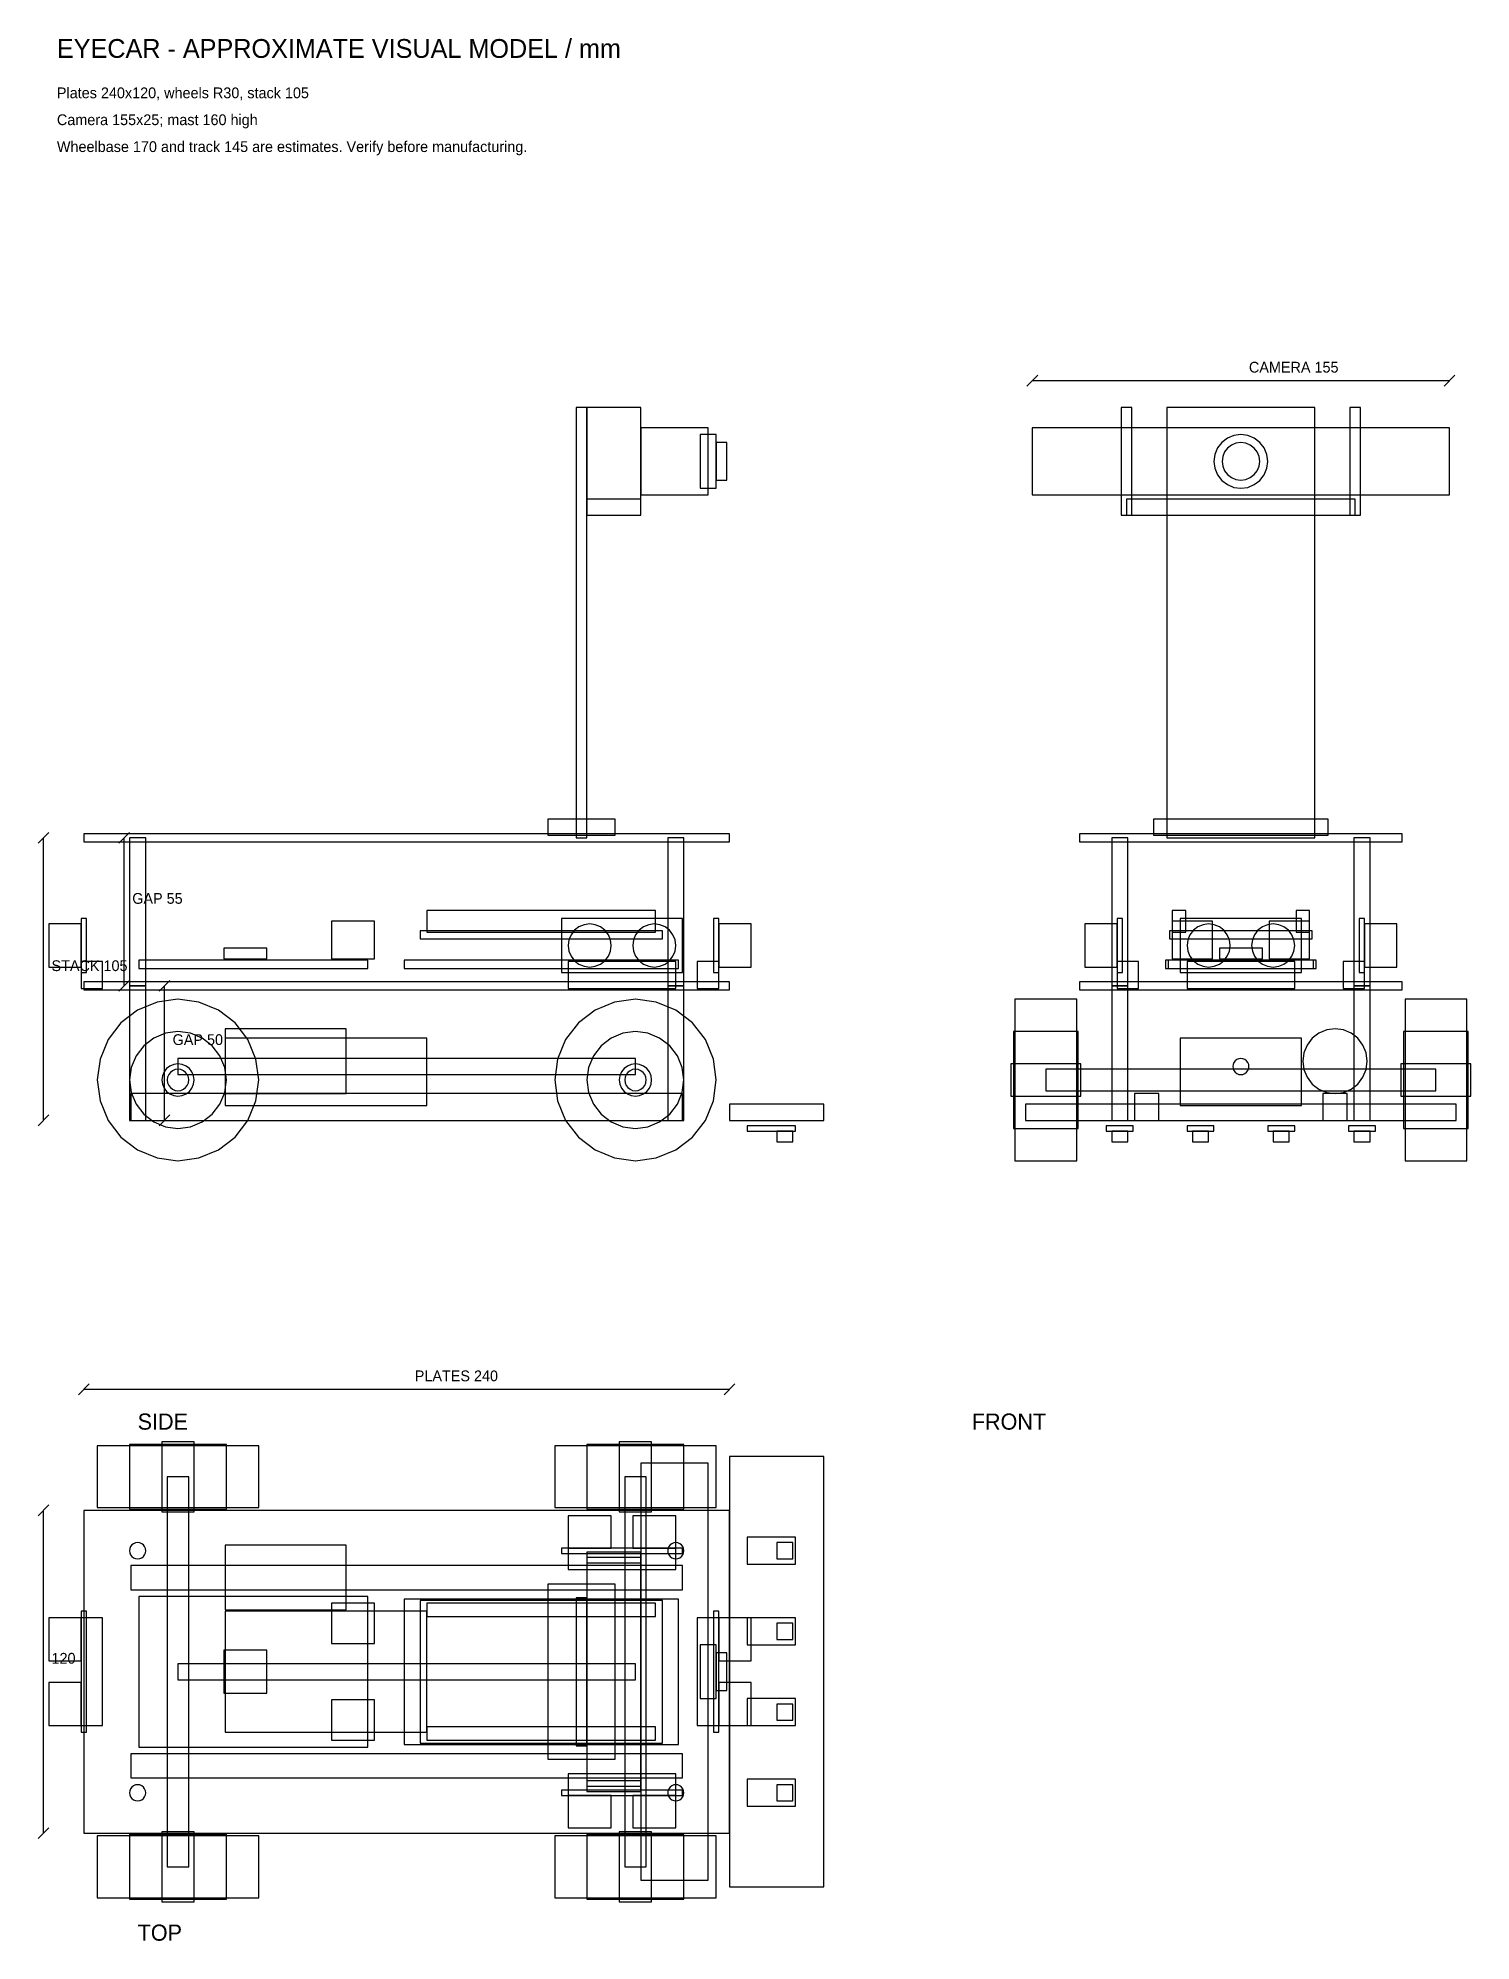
# Model space of a CAD drawing. Extents: x 33 to 566, y 10 to 717.
import ezdxf

# ---------------------------------------------------------------- set-up
doc = ezdxf.new("R2010")
doc.units = 0

msp = doc.modelspace()

# ---------------------------------------------------------------- texts
at = {"layer": 'DIMENSIONS'}
for s, height, p in [('EYECAR - APPROXIMATE VISUAL MODEL / mm', 7, (40, 710)), ('Plates 240x120, wheels R30, stack 105', 4, (40, 695)), ('Camera 155x25; mast 160 high', 4, (40, 685)), ('Wheelbase 170 and track 145 are estimates. Verify before manufacturing.', 4, (40, 675)), ('CAMERA 155', 4, (483, 593)), ('GAP 55', 4, (68, 395.5)), ('STACK 105', 4, (38, 370.5)), ('GAP 50', 4, (83, 343)), ('PLATES 240', 4, (173, 218)), ('SIDE', 6, (70, 200)), ('FRONT', 6, (380, 200)), ('120', 4, (38, 113)), ('TOP', 6, (70, 10))]:
    msp.add_text(s, height=height, dxfattribs=at).set_placement(p)

# ---------------------------------------------------------------- linework, layer by layer
at = {"layer": 'DIMENSIONS'}
for p, q in [((400.5, 588), (404.5, 592)), ((402.5, 590), (557.5, 590)), ((555.5, 588), (559.5, 592)), ((33, 418), (37, 422)), ((35, 315), (35, 420)), ((63, 418), (67, 422)), ((65, 365), (65, 420)), ((63, 363), (67, 367)), ((78, 363), (82, 367)), ((80, 315), (80, 365)), ((33, 313), (37, 317)), ((78, 313), (82, 317)), ((48, 213), (52, 217)), ((50, 215), (290, 215)), ((288, 213), (292, 217)), ((33, 168), (37, 172)), ((35, 50), (35, 170)), ((33, 48), (37, 52))]:
    msp.add_line(p, q, dxfattribs=at)
at = {"layer": 'MODEL'}
for p, q in [((237, 580), (233, 580)), ((233, 580), (233, 420)), ((237, 420), (237, 580)), ((257, 580), (237, 580)), ((237, 580), (237, 540)), ((257, 580), (237, 580)), ((237, 580), (237, 540)), ((257, 540), (257, 580)), ((257, 540), (257, 580)), ((439.5, 580), (435.5, 580)), ((435.5, 580), (435.5, 540)), ((439.5, 540), (439.5, 580)), ((507.5, 580), (452.5, 580)), ((452.5, 580), (452.5, 420)), ((507.5, 420), (507.5, 580)), ((524.5, 580), (520.5, 580)), ((520.5, 580), (520.5, 540)), ((524.5, 540), (524.5, 580)), ((282, 572.5), (257, 572.5)), ((257, 572.5), (257, 547.5)), ((285, 570), (279, 570)), ((279, 570), (279, 550)), ((282, 547.5), (282, 572.5)), ((285, 550), (285, 570)), ((289, 567), (285, 567)), ((285, 567), (285, 553)), ((289, 553), (289, 567)), ((557.5, 572.5), (402.5, 572.5)), ((402.5, 572.5), (402.5, 547.5)), ((472.93, 567.07), (471.34, 565)), ((475, 568.66), (472.93, 567.07)), ((477.41, 569.66), (475, 568.66)), ((476.5, 566.06), (475.05, 564.95)), ((478.19, 566.76), (476.5, 566.06)), ((480, 570), (477.41, 569.66)), ((480, 567), (478.19, 566.76)), ((482.59, 569.66), (480, 570)), ((481.81, 566.76), (480, 567)), ((483.5, 566.06), (481.81, 566.76)), ((485, 568.66), (482.59, 569.66)), ((484.95, 564.95), (483.5, 566.06)), ((487.07, 567.07), (485, 568.66)), ((488.66, 565), (487.07, 567.07)), ((557.5, 547.5), (557.5, 572.5)), ((470.34, 562.59), (470, 560)), ((470, 560), (470.34, 557.41)), ((471.34, 565), (470.34, 562.59)), ((473.24, 561.81), (473, 560)), ((473, 560), (473.24, 558.19)), ((473.94, 563.5), (473.24, 561.81)), ((475.05, 564.95), (473.94, 563.5)), ((486.06, 563.5), (484.95, 564.95)), ((486.76, 561.81), (486.06, 563.5)), ((487, 560), (486.76, 561.81)), ((486.76, 558.19), (487, 560)), ((489.66, 562.59), (488.66, 565)), ((490, 560), (489.66, 562.59)), ((489.66, 557.41), (490, 560)), ((285, 553), (289, 553)), ((470.34, 557.41), (471.34, 555)), ((471.34, 555), (472.93, 552.93)), ((472.93, 552.93), (475, 551.34)), ((473.24, 558.19), (473.94, 556.5)), ((473.94, 556.5), (475.05, 555.05)), ((475.05, 555.05), (476.5, 553.94)), ((476.5, 553.94), (478.19, 553.24)), ((478.19, 553.24), (480, 553)), ((480, 553), (481.81, 553.24)), ((481.81, 553.24), (483.5, 553.94)), ((483.5, 553.94), (484.95, 555.05)), ((484.95, 555.05), (486.06, 556.5)), ((485, 551.34), (487.07, 552.93)), ((486.06, 556.5), (486.76, 558.19)), ((487.07, 552.93), (488.66, 555)), ((488.66, 555), (489.66, 557.41)), ((257, 546), (237, 546)), ((237, 546), (237, 540)), ((257, 547.5), (282, 547.5)), ((257, 540), (257, 546)), ((279, 550), (285, 550)), ((402.5, 547.5), (557.5, 547.5)), ((522.5, 546), (437.5, 546)), ((437.5, 546), (437.5, 540)), ((475, 551.34), (477.41, 550.34)), ((477.41, 550.34), (480, 550)), ((480, 550), (482.59, 550.34)), ((482.59, 550.34), (485, 551.34)), ((522.5, 540), (522.5, 546)), ((237, 540), (257, 540)), ((237, 540), (257, 540)), ((237, 540), (257, 540)), ((435.5, 540), (439.5, 540)), ((437.5, 540), (522.5, 540)), ((520.5, 540), (524.5, 540)), ((247.5, 427), (222.5, 427)), ((222.5, 427), (222.5, 421)), ((247.5, 421), (247.5, 427)), ((512.5, 427), (447.5, 427)), ((447.5, 427), (447.5, 421)), ((512.5, 421), (512.5, 427)), ((290, 421.5), (50, 421.5)), ((50, 421.5), (50, 418.5)), ((50, 418.5), (290, 418.5)), ((73, 420), (67, 420)), ((67, 420), (67, 365)), ((73, 420), (67, 420)), ((67, 420), (67, 365)), ((73, 365), (73, 420)), ((73, 365), (73, 420)), ((222.5, 421), (247.5, 421)), ((233, 420), (237, 420)), ((273, 420), (267, 420)), ((267, 420), (267, 365)), ((273, 420), (267, 420)), ((267, 420), (267, 365)), ((273, 365), (273, 420)), ((273, 365), (273, 420)), ((290, 418.5), (290, 421.5)), ((540, 421.5), (420, 421.5)), ((420, 421.5), (420, 418.5)), ((420, 418.5), (540, 418.5)), ((438, 420), (432, 420)), ((432, 420), (432, 365)), ((438, 420), (432, 420)), ((432, 420), (432, 365)), ((438, 365), (438, 420)), ((438, 365), (438, 420)), ((447.5, 421), (512.5, 421)), ((452.5, 420), (507.5, 420)), ((528, 420), (522, 420)), ((522, 420), (522, 365)), ((528, 420), (522, 420)), ((522, 420), (522, 365)), ((528, 365), (528, 420)), ((528, 365), (528, 420)), ((540, 418.5), (540, 421.5)), ((51, 390), (49, 390)), ((49, 390), (49, 370)), ((51, 370), (51, 390)), ((262.5, 393), (177.5, 393)), ((177.5, 393), (177.5, 385)), ((262.5, 393), (177.5, 393)), ((177.5, 393), (177.5, 385)), ((272.5, 390), (227.5, 390)), ((227.5, 390), (227.5, 370)), ((272.5, 390), (227.5, 390)), ((227.5, 390), (227.5, 370)), ((262.5, 385), (262.5, 393)), ((262.5, 385), (262.5, 393)), ((272.5, 370), (272.5, 390)), ((272.5, 370), (272.5, 390)), ((286, 390), (284, 390)), ((284, 390), (284, 370)), ((286, 370), (286, 390)), ((436, 390), (434, 390)), ((434, 390), (434, 370)), ((436, 370), (436, 390)), ((459.5, 393), (454.5, 393)), ((454.5, 393), (454.5, 385)), ((502.5, 390), (457.5, 390)), ((457.5, 390), (457.5, 370)), ((502.5, 390), (457.5, 390)), ((457.5, 390), (457.5, 370)), ((459.5, 385), (459.5, 393)), ((505.5, 393), (500.5, 393)), ((500.5, 393), (500.5, 385)), ((502.5, 370), (502.5, 390)), ((502.5, 370), (502.5, 390)), ((505.5, 385), (505.5, 393)), ((526, 390), (524, 390)), ((524, 390), (524, 370)), ((526, 370), (526, 390)), ((49, 388), (37, 388)), ((37, 388), (37, 372)), ((49, 388), (37, 388)), ((37, 388), (37, 372)), ((49, 372), (49, 388)), ((49, 372), (49, 388)), ((158, 389), (142, 389)), ((142, 389), (142, 375)), ((158, 389), (142, 389)), ((142, 389), (142, 375)), ((158, 375), (158, 389)), ((158, 375), (158, 389)), ((265, 385.5), (175, 385.5)), ((175, 385.5), (175, 382.5)), ((175, 382.5), (265, 382.5)), ((177.5, 385), (262.5, 385)), ((177.5, 385), (262.5, 385)), ((230.27, 382.07), (230, 380)), ((230.27, 382.07), (230, 380)), ((231.07, 384), (230.27, 382.07)), ((231.07, 384), (230.27, 382.07)), ((232.34, 385.66), (231.07, 384)), ((232.34, 385.66), (231.07, 384)), ((234, 386.93), (232.34, 385.66)), ((234, 386.93), (232.34, 385.66)), ((235.93, 387.73), (234, 386.93)), ((235.93, 387.73), (234, 386.93)), ((238, 388), (235.93, 387.73)), ((238, 388), (235.93, 387.73)), ((240.07, 387.73), (238, 388)), ((240.07, 387.73), (238, 388)), ((242, 386.93), (240.07, 387.73)), ((242, 386.93), (240.07, 387.73)), ((243.66, 385.66), (242, 386.93)), ((243.66, 385.66), (242, 386.93)), ((244.93, 384), (243.66, 385.66)), ((244.93, 384), (243.66, 385.66)), ((245.73, 382.07), (244.93, 384)), ((245.73, 382.07), (244.93, 384)), ((246, 380), (245.73, 382.07)), ((246, 380), (245.73, 382.07)), ((254.27, 382.07), (254, 380)), ((254.27, 382.07), (254, 380)), ((255.07, 384), (254.27, 382.07)), ((255.07, 384), (254.27, 382.07)), ((256.34, 385.66), (255.07, 384)), ((256.34, 385.66), (255.07, 384)), ((258, 386.93), (256.34, 385.66)), ((258, 386.93), (256.34, 385.66)), ((259.93, 387.73), (258, 386.93)), ((259.93, 387.73), (258, 386.93)), ((262, 388), (259.93, 387.73)), ((262, 388), (259.93, 387.73)), ((264.07, 387.73), (262, 388)), ((264.07, 387.73), (262, 388)), ((266, 386.93), (264.07, 387.73)), ((266, 386.93), (264.07, 387.73)), ((265, 382.5), (265, 385.5)), ((267.66, 385.66), (266, 386.93)), ((267.66, 385.66), (266, 386.93)), ((268.93, 384), (267.66, 385.66)), ((268.93, 384), (267.66, 385.66)), ((269.73, 382.07), (268.93, 384)), ((269.73, 382.07), (268.93, 384)), ((270, 380), (269.73, 382.07)), ((270, 380), (269.73, 382.07)), ((298, 388), (286, 388)), ((286, 388), (286, 372)), ((298, 388), (286, 388)), ((286, 388), (286, 372)), ((298, 372), (298, 388)), ((298, 372), (298, 388)), ((434, 388), (422, 388)), ((422, 388), (422, 372)), ((434, 388), (422, 388)), ((422, 388), (422, 372)), ((434, 372), (434, 388)), ((434, 372), (434, 388)), ((506.5, 385.5), (453.5, 385.5)), ((453.5, 385.5), (453.5, 382.5)), ((453.5, 382.5), (506.5, 382.5)), ((469.5, 389), (454.5, 389)), ((454.5, 389), (454.5, 375)), ((454.5, 385), (459.5, 385)), ((460.27, 382.07), (460, 380)), ((460.27, 382.07), (460, 380)), ((461.07, 384), (460.27, 382.07)), ((461.07, 384), (460.27, 382.07)), ((462.34, 385.66), (461.07, 384)), ((462.34, 385.66), (461.07, 384)), ((464, 386.93), (462.34, 385.66)), ((464, 386.93), (462.34, 385.66)), ((465.93, 387.73), (464, 386.93)), ((465.93, 387.73), (464, 386.93)), ((468, 388), (465.93, 387.73)), ((468, 388), (465.93, 387.73)), ((470.07, 387.73), (468, 388)), ((470.07, 387.73), (468, 388)), ((469.5, 375), (469.5, 389)), ((472, 386.93), (470.07, 387.73)), ((472, 386.93), (470.07, 387.73)), ((473.66, 385.66), (472, 386.93)), ((473.66, 385.66), (472, 386.93)), ((474.93, 384), (473.66, 385.66)), ((474.93, 384), (473.66, 385.66)), ((475.73, 382.07), (474.93, 384)), ((475.73, 382.07), (474.93, 384)), ((476, 380), (475.73, 382.07)), ((476, 380), (475.73, 382.07)), ((484.27, 382.07), (484, 380)), ((484.27, 382.07), (484, 380)), ((485.07, 384), (484.27, 382.07)), ((485.07, 384), (484.27, 382.07)), ((486.34, 385.66), (485.07, 384)), ((486.34, 385.66), (485.07, 384)), ((488, 386.93), (486.34, 385.66)), ((488, 386.93), (486.34, 385.66)), ((489.93, 387.73), (488, 386.93)), ((489.93, 387.73), (488, 386.93)), ((492, 388), (489.93, 387.73)), ((492, 388), (489.93, 387.73)), ((505.5, 389), (490.5, 389)), ((490.5, 389), (490.5, 375)), ((494.07, 387.73), (492, 388)), ((494.07, 387.73), (492, 388)), ((496, 386.93), (494.07, 387.73)), ((496, 386.93), (494.07, 387.73)), ((497.66, 385.66), (496, 386.93)), ((497.66, 385.66), (496, 386.93)), ((498.93, 384), (497.66, 385.66)), ((498.93, 384), (497.66, 385.66)), ((499.73, 382.07), (498.93, 384)), ((499.73, 382.07), (498.93, 384)), ((500, 380), (499.73, 382.07)), ((500, 380), (499.73, 382.07)), ((500.5, 385), (505.5, 385)), ((505.5, 375), (505.5, 389)), ((506.5, 382.5), (506.5, 385.5)), ((538, 388), (526, 388)), ((526, 388), (526, 372)), ((538, 388), (526, 388)), ((526, 388), (526, 372)), ((538, 372), (538, 388)), ((538, 372), (538, 388)), ((118, 379), (102, 379)), ((102, 379), (102, 375)), ((102, 375), (118, 375)), ((118, 375), (118, 379)), ((142, 375), (158, 375)), ((142, 375), (158, 375)), ((230, 380), (230.27, 377.93)), ((230, 380), (230.27, 377.93)), ((230.27, 377.93), (231.07, 376)), ((230.27, 377.93), (231.07, 376)), ((231.07, 376), (232.34, 374.34)), ((231.07, 376), (232.34, 374.34)), ((243.66, 374.34), (244.93, 376)), ((243.66, 374.34), (244.93, 376)), ((244.93, 376), (245.73, 377.93)), ((244.93, 376), (245.73, 377.93)), ((245.73, 377.93), (246, 380)), ((245.73, 377.93), (246, 380)), ((254, 380), (254.27, 377.93)), ((254, 380), (254.27, 377.93)), ((254.27, 377.93), (255.07, 376)), ((254.27, 377.93), (255.07, 376)), ((255.07, 376), (256.34, 374.34)), ((255.07, 376), (256.34, 374.34)), ((267.66, 374.34), (268.93, 376)), ((267.66, 374.34), (268.93, 376)), ((268.93, 376), (269.73, 377.93)), ((268.93, 376), (269.73, 377.93)), ((269.73, 377.93), (270, 380)), ((269.73, 377.93), (270, 380)), ((454.5, 375), (469.5, 375)), ((460, 380), (460.27, 377.93)), ((460, 380), (460.27, 377.93)), ((460.27, 377.93), (461.07, 376)), ((460.27, 377.93), (461.07, 376)), ((461.07, 376), (462.34, 374.34)), ((461.07, 376), (462.34, 374.34)), ((488, 379), (472, 379)), ((472, 379), (472, 375)), ((472, 375), (488, 375)), ((473.66, 374.34), (474.93, 376)), ((473.66, 374.34), (474.93, 376)), ((474.93, 376), (475.73, 377.93)), ((474.93, 376), (475.73, 377.93)), ((475.73, 377.93), (476, 380)), ((475.73, 377.93), (476, 380)), ((484, 380), (484.27, 377.93)), ((484, 380), (484.27, 377.93)), ((484.27, 377.93), (485.07, 376)), ((484.27, 377.93), (485.07, 376)), ((485.07, 376), (486.34, 374.34)), ((485.07, 376), (486.34, 374.34)), ((488, 375), (488, 379)), ((490.5, 375), (505.5, 375)), ((497.66, 374.34), (498.93, 376)), ((497.66, 374.34), (498.93, 376)), ((498.93, 376), (499.73, 377.93)), ((498.93, 376), (499.73, 377.93)), ((499.73, 377.93), (500, 380)), ((499.73, 377.93), (500, 380)), ((37, 372), (49, 372)), ((37, 372), (49, 372)), ((57, 374), (49, 374)), ((49, 374), (49, 364)), ((49, 370), (51, 370)), ((57, 364), (57, 374)), ((155.5, 374.5), (70.5, 374.5)), ((70.5, 374.5), (70.5, 371.5)), ((70.5, 371.5), (155.5, 371.5)), ((155.5, 371.5), (155.5, 374.5)), ((271, 374.5), (169, 374.5)), ((169, 374.5), (169, 371.5)), ((169, 371.5), (271, 371.5)), ((227.5, 370), (272.5, 370)), ((227.5, 370), (272.5, 370)), ((270, 374), (230, 374)), ((230, 374), (230, 364)), ((270, 374), (230, 374)), ((230, 374), (230, 364)), ((232.34, 374.34), (234, 373.07)), ((232.34, 374.34), (234, 373.07)), ((234, 373.07), (235.93, 372.27)), ((234, 373.07), (235.93, 372.27)), ((235.93, 372.27), (238, 372)), ((235.93, 372.27), (238, 372)), ((238, 372), (240.07, 372.27)), ((238, 372), (240.07, 372.27)), ((240.07, 372.27), (242, 373.07)), ((240.07, 372.27), (242, 373.07)), ((242, 373.07), (243.66, 374.34)), ((242, 373.07), (243.66, 374.34)), ((256.34, 374.34), (258, 373.07)), ((256.34, 374.34), (258, 373.07)), ((258, 373.07), (259.93, 372.27)), ((258, 373.07), (259.93, 372.27)), ((259.93, 372.27), (262, 372)), ((259.93, 372.27), (262, 372)), ((262, 372), (264.07, 372.27)), ((262, 372), (264.07, 372.27)), ((264.07, 372.27), (266, 373.07)), ((264.07, 372.27), (266, 373.07)), ((266, 373.07), (267.66, 374.34)), ((266, 373.07), (267.66, 374.34)), ((270, 364), (270, 374)), ((270, 364), (270, 374)), ((271, 371.5), (271, 374.5)), ((286, 374), (278, 374)), ((278, 374), (278, 364)), ((284, 370), (286, 370)), ((286, 364), (286, 374)), ((286, 372), (298, 372)), ((286, 372), (298, 372)), ((422, 372), (434, 372)), ((422, 372), (434, 372)), ((442, 374), (434, 374)), ((434, 374), (434, 364)), ((434, 370), (436, 370)), ((442, 364), (442, 374)), ((508, 374.5), (452, 374.5)), ((452, 374.5), (452, 371.5)), ((452, 371.5), (508, 371.5)), ((507, 374.5), (453, 374.5)), ((453, 374.5), (453, 371.5)), ((453, 371.5), (507, 371.5)), ((457.5, 370), (502.5, 370)), ((457.5, 370), (502.5, 370)), ((500, 374), (460, 374)), ((460, 374), (460, 364)), ((500, 374), (460, 374)), ((460, 374), (460, 364)), ((462.34, 374.34), (464, 373.07)), ((462.34, 374.34), (464, 373.07)), ((464, 373.07), (465.93, 372.27)), ((464, 373.07), (465.93, 372.27)), ((465.93, 372.27), (468, 372)), ((465.93, 372.27), (468, 372)), ((468, 372), (470.07, 372.27)), ((468, 372), (470.07, 372.27)), ((470.07, 372.27), (472, 373.07)), ((470.07, 372.27), (472, 373.07)), ((472, 373.07), (473.66, 374.34)), ((472, 373.07), (473.66, 374.34)), ((486.34, 374.34), (488, 373.07)), ((486.34, 374.34), (488, 373.07)), ((488, 373.07), (489.93, 372.27)), ((488, 373.07), (489.93, 372.27)), ((489.93, 372.27), (492, 372)), ((489.93, 372.27), (492, 372)), ((492, 372), (494.07, 372.27)), ((492, 372), (494.07, 372.27)), ((494.07, 372.27), (496, 373.07)), ((494.07, 372.27), (496, 373.07)), ((496, 373.07), (497.66, 374.34)), ((496, 373.07), (497.66, 374.34)), ((500, 364), (500, 374)), ((500, 364), (500, 374)), ((507, 371.5), (507, 374.5)), ((508, 371.5), (508, 374.5)), ((526, 374), (518, 374)), ((518, 374), (518, 364)), ((524, 370), (526, 370)), ((526, 364), (526, 374)), ((526, 372), (538, 372)), ((526, 372), (538, 372)), ((49, 364), (57, 364)), ((290, 366.5), (50, 366.5)), ((50, 366.5), (50, 363.5)), ((50, 363.5), (290, 363.5)), ((67, 365), (73, 365)), ((73, 365), (67, 365)), ((67, 365), (67, 315)), ((67, 365), (73, 365)), ((73, 365), (67, 365)), ((67, 365), (67, 315)), ((73, 315), (73, 365)), ((73, 315), (73, 365)), ((230, 364), (270, 364)), ((230, 364), (270, 364)), ((267, 365), (273, 365)), ((273, 365), (267, 365)), ((267, 365), (267, 315)), ((267, 365), (273, 365)), ((273, 365), (267, 365)), ((267, 365), (267, 315)), ((273, 315), (273, 365)), ((273, 315), (273, 365)), ((278, 364), (286, 364)), ((290, 363.5), (290, 366.5)), ((540, 366.5), (420, 366.5)), ((420, 366.5), (420, 363.5)), ((420, 363.5), (540, 363.5)), ((432, 365), (438, 365)), ((438, 365), (432, 365)), ((432, 365), (432, 315)), ((432, 365), (438, 365)), ((438, 365), (432, 365)), ((432, 365), (432, 315)), ((434, 364), (442, 364)), ((438, 315), (438, 365)), ((438, 315), (438, 365)), ((460, 364), (500, 364)), ((460, 364), (500, 364)), ((518, 364), (526, 364)), ((522, 365), (528, 365)), ((528, 365), (522, 365)), ((522, 365), (522, 315)), ((522, 365), (528, 365)), ((528, 365), (522, 365)), ((522, 365), (522, 315)), ((528, 315), (528, 365)), ((528, 315), (528, 365)), ((540, 363.5), (540, 366.5)), ((70, 355.98), (63.79, 351.21)), ((70, 355.98), (63.79, 351.21)), ((77.24, 358.98), (70, 355.98)), ((77.24, 358.98), (70, 355.98)), ((85, 360), (77.24, 358.98)), ((85, 360), (77.24, 358.98)), ((92.76, 358.98), (85, 360)), ((92.76, 358.98), (85, 360)), ((100, 355.98), (92.76, 358.98)), ((100, 355.98), (92.76, 358.98)), ((106.21, 351.21), (100, 355.98)), ((106.21, 351.21), (100, 355.98)), ((240, 355.98), (233.79, 351.21)), ((240, 355.98), (233.79, 351.21)), ((247.24, 358.98), (240, 355.98)), ((247.24, 358.98), (240, 355.98)), ((255, 360), (247.24, 358.98)), ((255, 360), (247.24, 358.98)), ((262.76, 358.98), (255, 360)), ((262.76, 358.98), (255, 360)), ((270, 355.98), (262.76, 358.98)), ((270, 355.98), (262.76, 358.98)), ((276.21, 351.21), (270, 355.98)), ((276.21, 351.21), (270, 355.98)), ((419, 360), (396, 360)), ((396, 360), (396, 300)), ((419, 360), (396, 360)), ((396, 360), (396, 300)), ((419, 300), (419, 360)), ((419, 300), (419, 360)), ((564, 360), (541, 360)), ((541, 360), (541, 300)), ((564, 360), (541, 360)), ((541, 360), (541, 300)), ((564, 300), (564, 360)), ((564, 300), (564, 360)), ((63.79, 351.21), (59.02, 345)), ((63.79, 351.21), (59.02, 345)), ((80.34, 347.39), (76, 345.59)), ((80.34, 347.39), (76, 345.59)), ((85, 348), (80.34, 347.39)), ((85, 348), (80.34, 347.39)), ((89.66, 347.39), (85, 348)), ((89.66, 347.39), (85, 348)), ((94, 345.59), (89.66, 347.39)), ((94, 345.59), (89.66, 347.39)), ((147.5, 349), (102.5, 349)), ((102.5, 349), (102.5, 325)), ((110.98, 345), (106.21, 351.21)), ((110.98, 345), (106.21, 351.21)), ((147.5, 325), (147.5, 349)), ((233.79, 351.21), (229.02, 345)), ((233.79, 351.21), (229.02, 345)), ((250.34, 347.39), (246, 345.59)), ((250.34, 347.39), (246, 345.59)), ((255, 348), (250.34, 347.39)), ((255, 348), (250.34, 347.39)), ((259.66, 347.39), (255, 348)), ((259.66, 347.39), (255, 348)), ((264, 345.59), (259.66, 347.39)), ((264, 345.59), (259.66, 347.39)), ((280.98, 345), (276.21, 351.21)), ((280.98, 345), (276.21, 351.21)), ((419.5, 348), (395.5, 348)), ((395.5, 348), (395.5, 312)), ((419.5, 348), (395.5, 348)), ((395.5, 348), (395.5, 312)), ((419.5, 312), (419.5, 348)), ((419.5, 312), (419.5, 348)), ((509, 347.39), (506.51, 345.49)), ((511.89, 348.59), (509, 347.39)), ((515, 349), (511.89, 348.59)), ((518.11, 348.59), (515, 349)), ((521, 347.39), (518.11, 348.59)), ((523.49, 345.49), (521, 347.39)), ((564.5, 348), (540.5, 348)), ((540.5, 348), (540.5, 312)), ((564.5, 348), (540.5, 348)), ((540.5, 348), (540.5, 312)), ((564.5, 312), (564.5, 348)), ((564.5, 312), (564.5, 348)), ((59.02, 345), (56.02, 337.76)), ((59.02, 345), (56.02, 337.76)), ((72.27, 342.73), (69.41, 339)), ((72.27, 342.73), (69.41, 339)), ((76, 345.59), (72.27, 342.73)), ((76, 345.59), (72.27, 342.73)), ((97.73, 342.73), (94, 345.59)), ((97.73, 342.73), (94, 345.59)), ((100.59, 339), (97.73, 342.73)), ((100.59, 339), (97.73, 342.73)), ((177.5, 345.5), (102.5, 345.5)), ((102.5, 345.5), (102.5, 320.5)), ((113.98, 337.76), (110.98, 345)), ((113.98, 337.76), (110.98, 345)), ((177.5, 320.5), (177.5, 345.5)), ((229.02, 345), (226.02, 337.76)), ((229.02, 345), (226.02, 337.76)), ((242.27, 342.73), (239.41, 339)), ((242.27, 342.73), (239.41, 339)), ((246, 345.59), (242.27, 342.73)), ((246, 345.59), (242.27, 342.73)), ((267.73, 342.73), (264, 345.59)), ((267.73, 342.73), (264, 345.59)), ((270.59, 339), (267.73, 342.73)), ((270.59, 339), (267.73, 342.73)), ((283.98, 337.76), (280.98, 345)), ((283.98, 337.76), (280.98, 345)), ((502.5, 345.5), (457.5, 345.5)), ((457.5, 345.5), (457.5, 320.5)), ((502.5, 320.5), (502.5, 345.5)), ((503.41, 340.11), (503, 337)), ((504.61, 343), (503.41, 340.11)), ((506.51, 345.49), (504.61, 343)), ((525.39, 343), (523.49, 345.49)), ((526.59, 340.11), (525.39, 343)), ((527, 337), (526.59, 340.11)), ((56.02, 337.76), (55, 330)), ((56.02, 337.76), (55, 330)), ((67.61, 334.66), (67, 330)), ((67.61, 334.66), (67, 330)), ((69.41, 339), (67.61, 334.66)), ((69.41, 339), (67.61, 334.66)), ((79.8, 333), (79.2, 331.55)), ((79.8, 333), (79.2, 331.55)), ((80.76, 334.24), (79.8, 333)), ((80.76, 334.24), (79.8, 333)), ((82, 335.2), (80.76, 334.24)), ((82, 335.2), (80.76, 334.24)), ((82.17, 332.83), (81.54, 332)), ((83.45, 335.8), (82, 335.2)), ((83.45, 335.8), (82, 335.2)), ((83, 333.46), (82.17, 332.83)), ((83.96, 333.86), (83, 333.46)), ((85, 336), (83.45, 335.8)), ((85, 336), (83.45, 335.8)), ((85, 334), (83.96, 333.86)), ((255, 338), (85, 338)), ((85, 338), (85, 332)), ((86.55, 335.8), (85, 336)), ((86.55, 335.8), (85, 336)), ((86.04, 333.86), (85, 334)), ((87, 333.46), (86.04, 333.86)), ((88, 335.2), (86.55, 335.8)), ((88, 335.2), (86.55, 335.8)), ((87.83, 332.83), (87, 333.46)), ((88.46, 332), (87.83, 332.83)), ((89.24, 334.24), (88, 335.2)), ((89.24, 334.24), (88, 335.2)), ((90.2, 333), (89.24, 334.24)), ((90.2, 333), (89.24, 334.24)), ((90.8, 331.55), (90.2, 333)), ((90.8, 331.55), (90.2, 333)), ((102.39, 334.66), (100.59, 339)), ((102.39, 334.66), (100.59, 339)), ((103, 330), (102.39, 334.66)), ((103, 330), (102.39, 334.66)), ((115, 330), (113.98, 337.76)), ((115, 330), (113.98, 337.76)), ((226.02, 337.76), (225, 330)), ((226.02, 337.76), (225, 330)), ((237.61, 334.66), (237, 330)), ((237.61, 334.66), (237, 330)), ((239.41, 339), (237.61, 334.66)), ((239.41, 339), (237.61, 334.66)), ((249.8, 333), (249.2, 331.55)), ((249.8, 333), (249.2, 331.55)), ((250.76, 334.24), (249.8, 333)), ((250.76, 334.24), (249.8, 333)), ((252, 335.2), (250.76, 334.24)), ((252, 335.2), (250.76, 334.24)), ((252.17, 332.83), (251.54, 332)), ((253.45, 335.8), (252, 335.2)), ((253.45, 335.8), (252, 335.2)), ((253, 333.46), (252.17, 332.83)), ((253.96, 333.86), (253, 333.46)), ((255, 336), (253.45, 335.8)), ((255, 336), (253.45, 335.8)), ((255, 334), (253.96, 333.86)), ((255, 332), (255, 338)), ((256.55, 335.8), (255, 336)), ((256.55, 335.8), (255, 336)), ((256.04, 333.86), (255, 334)), ((257, 333.46), (256.04, 333.86)), ((258, 335.2), (256.55, 335.8)), ((258, 335.2), (256.55, 335.8)), ((257.83, 332.83), (257, 333.46)), ((258.46, 332), (257.83, 332.83)), ((259.24, 334.24), (258, 335.2)), ((259.24, 334.24), (258, 335.2)), ((260.2, 333), (259.24, 334.24)), ((260.2, 333), (259.24, 334.24)), ((260.8, 331.55), (260.2, 333)), ((260.8, 331.55), (260.2, 333)), ((272.39, 334.66), (270.59, 339)), ((272.39, 334.66), (270.59, 339)), ((273, 330), (272.39, 334.66)), ((273, 330), (272.39, 334.66)), ((285, 330), (283.98, 337.76)), ((285, 330), (283.98, 337.76)), ((420.5, 336), (394.5, 336)), ((394.5, 336), (394.5, 324)), ((420.5, 336), (394.5, 336)), ((394.5, 336), (394.5, 324)), ((552.5, 334), (407.5, 334)), ((407.5, 334), (407.5, 326)), ((552.5, 334), (407.5, 334)), ((407.5, 334), (407.5, 326)), ((420.5, 324), (420.5, 336)), ((420.5, 324), (420.5, 336)), ((477.1, 335.78), (477, 335)), ((477, 335), (477.1, 334.22)), ((477.4, 336.5), (477.1, 335.78)), ((477.1, 334.22), (477.4, 333.5)), ((477.88, 337.12), (477.4, 336.5)), ((477.4, 333.5), (477.88, 332.88)), ((478.5, 337.6), (477.88, 337.12)), ((477.88, 332.88), (478.5, 332.4)), ((479.22, 337.9), (478.5, 337.6)), ((480, 338), (479.22, 337.9)), ((480.78, 337.9), (480, 338)), ((481.5, 337.6), (480.78, 337.9)), ((482.12, 337.12), (481.5, 337.6)), ((481.5, 332.4), (482.12, 332.88)), ((482.6, 336.5), (482.12, 337.12)), ((482.12, 332.88), (482.6, 333.5)), ((482.9, 335.78), (482.6, 336.5)), ((482.6, 333.5), (482.9, 334.22)), ((483, 335), (482.9, 335.78)), ((482.9, 334.22), (483, 335)), ((503, 337), (503.41, 333.89)), ((503.41, 333.89), (504.61, 331)), ((525.39, 331), (526.59, 333.89)), ((526.59, 333.89), (527, 337)), ((565.5, 336), (539.5, 336)), ((539.5, 336), (539.5, 324)), ((565.5, 336), (539.5, 336)), ((539.5, 336), (539.5, 324)), ((552.5, 326), (552.5, 334)), ((552.5, 326), (552.5, 334)), ((565.5, 324), (565.5, 336)), ((565.5, 324), (565.5, 336)), ((55, 330), (56.02, 322.24)), ((55, 330), (56.02, 322.24)), ((67, 330), (67.61, 325.34)), ((67, 330), (67.61, 325.34)), ((79.2, 331.55), (79, 330)), ((79.2, 331.55), (79, 330)), ((79, 330), (79.2, 328.45)), ((79, 330), (79.2, 328.45)), ((79.2, 328.45), (79.8, 327)), ((79.2, 328.45), (79.8, 327)), ((79.8, 327), (80.76, 325.76)), ((79.8, 327), (80.76, 325.76)), ((80.76, 325.76), (82, 324.8)), ((80.76, 325.76), (82, 324.8)), ((81.14, 331.04), (81, 330)), ((81, 330), (81.14, 328.96)), ((81.54, 332), (81.14, 331.04)), ((81.14, 328.96), (81.54, 328)), ((81.54, 328), (82.17, 327.17)), ((82.17, 327.17), (83, 326.54)), ((83, 326.54), (83.96, 326.14)), ((83.96, 326.14), (85, 326)), ((85, 332), (255, 332)), ((85, 326), (86.04, 326.14)), ((86.04, 326.14), (87, 326.54)), ((87, 326.54), (87.83, 327.17)), ((87.83, 327.17), (88.46, 328)), ((88, 324.8), (89.24, 325.76)), ((88, 324.8), (89.24, 325.76)), ((88.86, 331.04), (88.46, 332)), ((88.46, 328), (88.86, 328.96)), ((89, 330), (88.86, 331.04)), ((88.86, 328.96), (89, 330)), ((89.24, 325.76), (90.2, 327)), ((89.24, 325.76), (90.2, 327)), ((90.2, 327), (90.8, 328.45)), ((90.2, 327), (90.8, 328.45)), ((91, 330), (90.8, 331.55)), ((91, 330), (90.8, 331.55)), ((90.8, 328.45), (91, 330)), ((90.8, 328.45), (91, 330)), ((102.39, 325.34), (103, 330)), ((102.39, 325.34), (103, 330)), ((113.98, 322.24), (115, 330)), ((113.98, 322.24), (115, 330)), ((225, 330), (226.02, 322.24)), ((225, 330), (226.02, 322.24)), ((237, 330), (237.61, 325.34)), ((237, 330), (237.61, 325.34)), ((249.2, 331.55), (249, 330)), ((249.2, 331.55), (249, 330)), ((249, 330), (249.2, 328.45)), ((249, 330), (249.2, 328.45)), ((249.2, 328.45), (249.8, 327)), ((249.2, 328.45), (249.8, 327)), ((249.8, 327), (250.76, 325.76)), ((249.8, 327), (250.76, 325.76)), ((250.76, 325.76), (252, 324.8)), ((250.76, 325.76), (252, 324.8)), ((251.14, 331.04), (251, 330)), ((251, 330), (251.14, 328.96)), ((251.54, 332), (251.14, 331.04)), ((251.14, 328.96), (251.54, 328)), ((251.54, 328), (252.17, 327.17)), ((252.17, 327.17), (253, 326.54)), ((253, 326.54), (253.96, 326.14)), ((253.96, 326.14), (255, 326)), ((255, 326), (256.04, 326.14)), ((256.04, 326.14), (257, 326.54)), ((257, 326.54), (257.83, 327.17)), ((257.83, 327.17), (258.46, 328)), ((258, 324.8), (259.24, 325.76)), ((258, 324.8), (259.24, 325.76)), ((258.86, 331.04), (258.46, 332)), ((258.46, 328), (258.86, 328.96)), ((259, 330), (258.86, 331.04)), ((258.86, 328.96), (259, 330)), ((259.24, 325.76), (260.2, 327)), ((259.24, 325.76), (260.2, 327)), ((260.2, 327), (260.8, 328.45)), ((260.2, 327), (260.8, 328.45)), ((261, 330), (260.8, 331.55)), ((261, 330), (260.8, 331.55)), ((260.8, 328.45), (261, 330)), ((260.8, 328.45), (261, 330)), ((272.39, 325.34), (273, 330)), ((272.39, 325.34), (273, 330)), ((283.98, 322.24), (285, 330)), ((283.98, 322.24), (285, 330)), ((407.5, 326), (552.5, 326)), ((407.5, 326), (552.5, 326)), ((478.5, 332.4), (479.22, 332.1)), ((479.22, 332.1), (480, 332)), ((480, 332), (480.78, 332.1)), ((480.78, 332.1), (481.5, 332.4)), ((504.61, 331), (506.51, 328.51)), ((506.51, 328.51), (509, 326.61)), ((509, 326.61), (511.89, 325.41)), ((518.11, 325.41), (521, 326.61)), ((521, 326.61), (523.49, 328.51)), ((523.49, 328.51), (525.39, 331)), ((56.02, 322.24), (59.02, 315)), ((56.02, 322.24), (59.02, 315)), ((272.5, 325), (67.5, 325)), ((67.5, 325), (67.5, 315)), ((272.5, 325), (67.5, 325)), ((67.5, 325), (67.5, 315)), ((67.61, 325.34), (69.41, 321)), ((67.61, 325.34), (69.41, 321)), ((69.41, 321), (72.27, 317.27)), ((69.41, 321), (72.27, 317.27)), ((82, 324.8), (83.45, 324.2)), ((82, 324.8), (83.45, 324.2)), ((83.45, 324.2), (85, 324)), ((83.45, 324.2), (85, 324)), ((85, 324), (86.55, 324.2)), ((85, 324), (86.55, 324.2)), ((86.55, 324.2), (88, 324.8)), ((86.55, 324.2), (88, 324.8)), ((97.73, 317.27), (100.59, 321)), ((97.73, 317.27), (100.59, 321)), ((100.59, 321), (102.39, 325.34)), ((100.59, 321), (102.39, 325.34)), ((102.5, 325), (147.5, 325)), ((102.5, 320.5), (177.5, 320.5)), ((110.98, 315), (113.98, 322.24)), ((110.98, 315), (113.98, 322.24)), ((226.02, 322.24), (229.02, 315)), ((226.02, 322.24), (229.02, 315)), ((237.61, 325.34), (239.41, 321)), ((237.61, 325.34), (239.41, 321)), ((239.41, 321), (242.27, 317.27)), ((239.41, 321), (242.27, 317.27)), ((252, 324.8), (253.45, 324.2)), ((252, 324.8), (253.45, 324.2)), ((253.45, 324.2), (255, 324)), ((253.45, 324.2), (255, 324)), ((255, 324), (256.55, 324.2)), ((255, 324), (256.55, 324.2)), ((256.55, 324.2), (258, 324.8)), ((256.55, 324.2), (258, 324.8)), ((267.73, 317.27), (270.59, 321)), ((267.73, 317.27), (270.59, 321)), ((270.59, 321), (272.39, 325.34)), ((270.59, 321), (272.39, 325.34)), ((272.5, 315), (272.5, 325)), ((272.5, 315), (272.5, 325)), ((280.98, 315), (283.98, 322.24)), ((280.98, 315), (283.98, 322.24)), ((325, 321), (290, 321)), ((290, 321), (290, 315)), ((325, 315), (325, 321)), ((394.5, 324), (420.5, 324)), ((394.5, 324), (420.5, 324)), ((560, 321), (400, 321)), ((400, 321), (400, 315)), ((449.5, 325), (440.5, 325)), ((440.5, 325), (440.5, 315)), ((449.5, 315), (449.5, 325)), ((457.5, 320.5), (502.5, 320.5)), ((519.5, 325), (510.5, 325)), ((510.5, 325), (510.5, 315)), ((511.89, 325.41), (515, 325)), ((515, 325), (518.11, 325.41)), ((519.5, 315), (519.5, 325)), ((539.5, 324), (565.5, 324)), ((539.5, 324), (565.5, 324)), ((560, 315), (560, 321)), ((59.02, 315), (63.79, 308.79)), ((59.02, 315), (63.79, 308.79)), ((67, 315), (73, 315)), ((67, 315), (73, 315)), ((67.5, 315), (272.5, 315)), ((67.5, 315), (272.5, 315)), ((72.27, 317.27), (76, 314.41)), ((72.27, 317.27), (76, 314.41)), ((76, 314.41), (80.34, 312.61)), ((76, 314.41), (80.34, 312.61)), ((80.34, 312.61), (85, 312)), ((80.34, 312.61), (85, 312)), ((85, 312), (89.66, 312.61)), ((85, 312), (89.66, 312.61)), ((89.66, 312.61), (94, 314.41)), ((89.66, 312.61), (94, 314.41)), ((94, 314.41), (97.73, 317.27)), ((94, 314.41), (97.73, 317.27)), ((106.21, 308.79), (110.98, 315)), ((106.21, 308.79), (110.98, 315)), ((229.02, 315), (233.79, 308.79)), ((229.02, 315), (233.79, 308.79)), ((242.27, 317.27), (246, 314.41)), ((242.27, 317.27), (246, 314.41)), ((246, 314.41), (250.34, 312.61)), ((246, 314.41), (250.34, 312.61)), ((250.34, 312.61), (255, 312)), ((250.34, 312.61), (255, 312)), ((255, 312), (259.66, 312.61)), ((255, 312), (259.66, 312.61)), ((259.66, 312.61), (264, 314.41)), ((259.66, 312.61), (264, 314.41)), ((264, 314.41), (267.73, 317.27)), ((264, 314.41), (267.73, 317.27)), ((267, 315), (273, 315)), ((267, 315), (273, 315)), ((276.21, 308.79), (280.98, 315)), ((276.21, 308.79), (280.98, 315)), ((290, 315), (325, 315)), ((314.5, 313), (296.5, 313)), ((296.5, 313), (296.5, 311)), ((314.5, 313), (296.5, 313)), ((296.5, 313), (296.5, 311)), ((314.5, 313), (296.5, 313)), ((296.5, 313), (296.5, 311)), ((314.5, 313), (296.5, 313)), ((296.5, 313), (296.5, 311)), ((314.5, 311), (314.5, 313)), ((314.5, 311), (314.5, 313)), ((314.5, 311), (314.5, 313)), ((314.5, 311), (314.5, 313)), ((395.5, 312), (419.5, 312)), ((395.5, 312), (419.5, 312)), ((400, 315), (560, 315)), ((440, 313), (430, 313)), ((430, 313), (430, 311)), ((432, 315), (438, 315)), ((432, 315), (438, 315)), ((440, 311), (440, 313)), ((440.5, 315), (449.5, 315)), ((470, 313), (460, 313)), ((460, 313), (460, 311)), ((470, 311), (470, 313)), ((500, 313), (490, 313)), ((490, 313), (490, 311)), ((500, 311), (500, 313)), ((510.5, 315), (519.5, 315)), ((530, 313), (520, 313)), ((520, 313), (520, 311)), ((522, 315), (528, 315)), ((522, 315), (528, 315)), ((530, 311), (530, 313)), ((540.5, 312), (564.5, 312)), ((540.5, 312), (564.5, 312)), ((63.79, 308.79), (70, 304.02)), ((63.79, 308.79), (70, 304.02)), ((100, 304.02), (106.21, 308.79)), ((100, 304.02), (106.21, 308.79)), ((233.79, 308.79), (240, 304.02)), ((233.79, 308.79), (240, 304.02)), ((270, 304.02), (276.21, 308.79)), ((270, 304.02), (276.21, 308.79)), ((296.5, 311), (314.5, 311)), ((296.5, 311), (314.5, 311)), ((296.5, 311), (314.5, 311)), ((296.5, 311), (314.5, 311)), ((313.5, 311), (307.5, 311)), ((307.5, 311), (307.5, 307)), ((313.5, 311), (307.5, 311)), ((307.5, 311), (307.5, 307)), ((313.5, 311), (307.5, 311)), ((307.5, 311), (307.5, 307)), ((313.5, 311), (307.5, 311)), ((307.5, 311), (307.5, 307)), ((307.5, 307), (313.5, 307)), ((307.5, 307), (313.5, 307)), ((307.5, 307), (313.5, 307)), ((307.5, 307), (313.5, 307)), ((313.5, 307), (313.5, 311)), ((313.5, 307), (313.5, 311)), ((313.5, 307), (313.5, 311)), ((313.5, 307), (313.5, 311)), ((430, 311), (440, 311)), ((438, 311), (432, 311)), ((432, 311), (432, 307)), ((432, 307), (438, 307)), ((438, 307), (438, 311)), ((460, 311), (470, 311)), ((468, 311), (462, 311)), ((462, 311), (462, 307)), ((462, 307), (468, 307)), ((468, 307), (468, 311)), ((490, 311), (500, 311)), ((498, 311), (492, 311)), ((492, 311), (492, 307)), ((492, 307), (498, 307)), ((498, 307), (498, 311)), ((520, 311), (530, 311)), ((528, 311), (522, 311)), ((522, 311), (522, 307)), ((522, 307), (528, 307)), ((528, 307), (528, 311)), ((70, 304.02), (77.24, 301.02)), ((70, 304.02), (77.24, 301.02)), ((77.24, 301.02), (85, 300)), ((77.24, 301.02), (85, 300)), ((85, 300), (92.76, 301.02)), ((85, 300), (92.76, 301.02)), ((92.76, 301.02), (100, 304.02)), ((92.76, 301.02), (100, 304.02)), ((240, 304.02), (247.24, 301.02)), ((240, 304.02), (247.24, 301.02)), ((247.24, 301.02), (255, 300)), ((247.24, 301.02), (255, 300)), ((255, 300), (262.76, 301.02)), ((255, 300), (262.76, 301.02)), ((262.76, 301.02), (270, 304.02)), ((262.76, 301.02), (270, 304.02)), ((396, 300), (419, 300)), ((396, 300), (419, 300)), ((541, 300), (564, 300)), ((541, 300), (564, 300)), ((115, 194), (55, 194)), ((55, 194), (55, 171)), ((103, 194.5), (67, 194.5)), ((67, 194.5), (67, 170.5)), ((91, 195.5), (79, 195.5)), ((79, 195.5), (79, 169.5)), ((91, 169.5), (91, 195.5)), ((103, 170.5), (103, 194.5)), ((115, 171), (115, 194)), ((285, 194), (225, 194)), ((225, 194), (225, 171)), ((273, 194.5), (237, 194.5)), ((237, 194.5), (237, 170.5)), ((261, 195.5), (249, 195.5)), ((249, 195.5), (249, 169.5)), ((261, 169.5), (261, 195.5)), ((273, 170.5), (273, 194.5)), ((285, 171), (285, 194)), ((282, 187.5), (257, 187.5)), ((257, 187.5), (257, 32.5)), ((282, 32.5), (282, 187.5)), ((325, 190), (290, 190)), ((290, 190), (290, 30)), ((325, 30), (325, 190)), ((89, 182.5), (81, 182.5)), ((81, 182.5), (81, 37.5)), ((89, 37.5), (89, 182.5)), ((259, 182.5), (251, 182.5)), ((251, 182.5), (251, 37.5)), ((259, 37.5), (259, 182.5)), ((290, 170), (50, 170)), ((50, 170), (50, 50)), ((290, 170), (50, 170)), ((50, 170), (50, 50)), ((55, 171), (115, 171)), ((67, 170.5), (103, 170.5)), ((225, 171), (285, 171)), ((237, 170.5), (273, 170.5)), ((290, 50), (290, 170)), ((290, 50), (290, 170)), ((79, 169.5), (91, 169.5)), ((246, 168), (230, 168)), ((230, 168), (230, 156)), ((246, 156), (246, 168)), ((249, 169.5), (261, 169.5)), ((270, 168), (254, 168)), ((254, 168), (254, 156)), ((270, 156), (270, 168)), ((67.1, 155.78), (67, 155)), ((67.1, 155.78), (67, 155)), ((67.4, 156.5), (67.1, 155.78)), ((67.4, 156.5), (67.1, 155.78)), ((67.88, 157.12), (67.4, 156.5)), ((67.88, 157.12), (67.4, 156.5)), ((68.5, 157.6), (67.88, 157.12)), ((68.5, 157.6), (67.88, 157.12)), ((69.22, 157.9), (68.5, 157.6)), ((69.22, 157.9), (68.5, 157.6)), ((70, 158), (69.22, 157.9)), ((70, 158), (69.22, 157.9)), ((70.78, 157.9), (70, 158)), ((70.78, 157.9), (70, 158)), ((71.5, 157.6), (70.78, 157.9)), ((71.5, 157.6), (70.78, 157.9)), ((72.12, 157.12), (71.5, 157.6)), ((72.12, 157.12), (71.5, 157.6)), ((72.6, 156.5), (72.12, 157.12)), ((72.6, 156.5), (72.12, 157.12)), ((72.9, 155.78), (72.6, 156.5)), ((72.9, 155.78), (72.6, 156.5)), ((73, 155), (72.9, 155.78)), ((73, 155), (72.9, 155.78)), ((147.5, 157), (102.5, 157)), ((102.5, 157), (102.5, 133)), ((147.5, 133), (147.5, 157)), ((272.5, 156), (227.5, 156)), ((227.5, 156), (227.5, 154)), ((270, 156), (230, 156)), ((230, 156), (230, 148)), ((230, 156), (246, 156)), ((254, 156), (270, 156)), ((267.1, 155.78), (267, 155)), ((267.1, 155.78), (267, 155)), ((267.4, 156.5), (267.1, 155.78)), ((267.4, 156.5), (267.1, 155.78)), ((267.88, 157.12), (267.4, 156.5)), ((267.88, 157.12), (267.4, 156.5)), ((268.5, 157.6), (267.88, 157.12)), ((268.5, 157.6), (267.88, 157.12)), ((269.22, 157.9), (268.5, 157.6)), ((269.22, 157.9), (268.5, 157.6)), ((270, 158), (269.22, 157.9)), ((270, 158), (269.22, 157.9)), ((270.78, 157.9), (270, 158)), ((270.78, 157.9), (270, 158)), ((270, 148), (270, 156)), ((271.5, 157.6), (270.78, 157.9)), ((271.5, 157.6), (270.78, 157.9)), ((272.12, 157.12), (271.5, 157.6)), ((272.12, 157.12), (271.5, 157.6)), ((272.6, 156.5), (272.12, 157.12)), ((272.6, 156.5), (272.12, 157.12)), ((272.5, 154), (272.5, 156)), ((272.9, 155.78), (272.6, 156.5)), ((272.9, 155.78), (272.6, 156.5)), ((273, 155), (272.9, 155.78)), ((273, 155), (272.9, 155.78)), ((314.5, 160), (296.5, 160)), ((296.5, 160), (296.5, 150)), ((313.5, 158), (307.5, 158)), ((307.5, 158), (307.5, 152)), ((313.5, 152), (313.5, 158)), ((314.5, 150), (314.5, 160)), ((67, 155), (67.1, 154.22)), ((67, 155), (67.1, 154.22)), ((67.1, 154.22), (67.4, 153.5)), ((67.1, 154.22), (67.4, 153.5)), ((67.4, 153.5), (67.88, 152.88)), ((67.4, 153.5), (67.88, 152.88)), ((272.5, 149.5), (67.5, 149.5)), ((67.5, 149.5), (67.5, 140.5)), ((67.88, 152.88), (68.5, 152.4)), ((67.88, 152.88), (68.5, 152.4)), ((68.5, 152.4), (69.22, 152.1)), ((68.5, 152.4), (69.22, 152.1)), ((69.22, 152.1), (70, 152)), ((69.22, 152.1), (70, 152)), ((70, 152), (70.78, 152.1)), ((70, 152), (70.78, 152.1)), ((70.78, 152.1), (71.5, 152.4)), ((70.78, 152.1), (71.5, 152.4)), ((71.5, 152.4), (72.12, 152.88)), ((71.5, 152.4), (72.12, 152.88)), ((72.12, 152.88), (72.6, 153.5)), ((72.12, 152.88), (72.6, 153.5)), ((72.6, 153.5), (72.9, 154.22)), ((72.6, 153.5), (72.9, 154.22)), ((72.9, 154.22), (73, 155)), ((72.9, 154.22), (73, 155)), ((227.5, 154), (272.5, 154)), ((257, 154.5), (237, 154.5)), ((237, 154.5), (237, 150.5)), ((257, 152.5), (237, 152.5)), ((237, 152.5), (237, 67.5)), ((237, 150.5), (257, 150.5)), ((257, 150.5), (257, 154.5)), ((257, 67.5), (257, 152.5)), ((267, 155), (267.1, 154.22)), ((267, 155), (267.1, 154.22)), ((267.1, 154.22), (267.4, 153.5)), ((267.1, 154.22), (267.4, 153.5)), ((267.4, 153.5), (267.88, 152.88)), ((267.4, 153.5), (267.88, 152.88)), ((267.88, 152.88), (268.5, 152.4)), ((267.88, 152.88), (268.5, 152.4)), ((268.5, 152.4), (269.22, 152.1)), ((268.5, 152.4), (269.22, 152.1)), ((269.22, 152.1), (270, 152)), ((269.22, 152.1), (270, 152)), ((270, 152), (270.78, 152.1)), ((270, 152), (270.78, 152.1)), ((270.78, 152.1), (271.5, 152.4)), ((270.78, 152.1), (271.5, 152.4)), ((271.5, 152.4), (272.12, 152.88)), ((271.5, 152.4), (272.12, 152.88)), ((272.12, 152.88), (272.6, 153.5)), ((272.12, 152.88), (272.6, 153.5)), ((272.5, 140.5), (272.5, 149.5)), ((272.6, 153.5), (272.9, 154.22)), ((272.6, 153.5), (272.9, 154.22)), ((272.9, 154.22), (273, 155)), ((272.9, 154.22), (273, 155)), ((296.5, 150), (314.5, 150)), ((307.5, 152), (313.5, 152)), ((247.5, 142.5), (222.5, 142.5)), ((222.5, 142.5), (222.5, 77.5)), ((230, 148), (270, 148)), ((247.5, 77.5), (247.5, 142.5)), ((67.5, 140.5), (272.5, 140.5)), ((155.5, 138), (70.5, 138)), ((70.5, 138), (70.5, 82)), ((158, 135.5), (142, 135.5)), ((142, 135.5), (142, 120.5)), ((155.5, 82), (155.5, 138)), ((158, 120.5), (158, 135.5)), ((271, 137), (169, 137)), ((169, 137), (169, 83)), ((265, 136.5), (175, 136.5)), ((175, 136.5), (175, 83.5)), ((262.5, 135.5), (177.5, 135.5)), ((177.5, 135.5), (177.5, 130.5)), ((237, 137.5), (233, 137.5)), ((233, 137.5), (233, 82.5)), ((237, 82.5), (237, 137.5)), ((262.5, 130.5), (262.5, 135.5)), ((265, 83.5), (265, 136.5)), ((271, 83), (271, 137)), ((49, 130), (37, 130)), ((37, 130), (37, 114)), ((51, 132.5), (49, 132.5)), ((49, 132.5), (49, 87.5)), ((57, 130), (49, 130)), ((49, 130), (49, 90)), ((49, 114), (49, 130)), ((51, 87.5), (51, 132.5)), ((57, 90), (57, 130)), ((102.5, 133), (147.5, 133)), ((177.5, 132.5), (102.5, 132.5)), ((102.5, 132.5), (102.5, 87.5)), ((177.5, 87.5), (177.5, 132.5)), ((177.5, 130.5), (262.5, 130.5)), ((286, 130), (278, 130)), ((278, 130), (278, 90)), ((286, 132.5), (284, 132.5)), ((284, 132.5), (284, 87.5)), ((286, 87.5), (286, 132.5)), ((286, 90), (286, 130)), ((298, 130), (286, 130)), ((286, 130), (286, 114)), ((314.5, 130), (296.5, 130)), ((296.5, 130), (296.5, 120)), ((298, 114), (298, 130)), ((313.5, 128), (307.5, 128)), ((307.5, 128), (307.5, 122)), ((313.5, 122), (313.5, 128)), ((314.5, 120), (314.5, 130)), ((142, 120.5), (158, 120.5)), ((307.5, 122), (313.5, 122)), ((37, 114), (49, 114)), ((118, 118), (102, 118)), ((102, 118), (102, 102)), ((118, 102), (118, 118)), ((285, 120), (279, 120)), ((279, 120), (279, 100)), ((285, 100), (285, 120)), ((289, 117), (285, 117)), ((285, 117), (285, 103)), ((286, 114), (298, 114)), ((289, 103), (289, 117)), ((296.5, 120), (314.5, 120)), ((255, 113), (85, 113)), ((85, 113), (85, 107)), ((85, 107), (255, 107)), ((255, 107), (255, 113)), ((49, 106), (37, 106)), ((37, 106), (37, 90)), ((49, 90), (49, 106)), ((102, 102), (118, 102)), ((158, 99.5), (142, 99.5)), ((142, 99.5), (142, 84.5)), ((158, 84.5), (158, 99.5)), ((279, 100), (285, 100)), ((285, 103), (289, 103)), ((298, 106), (286, 106)), ((286, 106), (286, 90)), ((314.5, 100), (296.5, 100)), ((296.5, 100), (296.5, 90)), ((298, 90), (298, 106)), ((314.5, 90), (314.5, 100)), ((313.5, 98), (307.5, 98)), ((307.5, 98), (307.5, 92)), ((307.5, 92), (313.5, 92)), ((313.5, 92), (313.5, 98)), ((37, 90), (49, 90)), ((49, 90), (57, 90)), ((49, 87.5), (51, 87.5)), ((102.5, 87.5), (177.5, 87.5)), ((262.5, 89.5), (177.5, 89.5)), ((177.5, 89.5), (177.5, 84.5)), ((262.5, 84.5), (262.5, 89.5)), ((278, 90), (286, 90)), ((284, 87.5), (286, 87.5)), ((286, 90), (298, 90)), ((296.5, 90), (314.5, 90)), ((272.5, 79.5), (67.5, 79.5)), ((67.5, 79.5), (67.5, 70.5)), ((70.5, 82), (155.5, 82)), ((142, 84.5), (158, 84.5)), ((169, 83), (271, 83)), ((175, 83.5), (265, 83.5)), ((177.5, 84.5), (262.5, 84.5)), ((233, 82.5), (237, 82.5)), ((272.5, 70.5), (272.5, 79.5)), ((222.5, 77.5), (247.5, 77.5)), ((270, 72), (230, 72)), ((230, 72), (230, 64)), ((270, 64), (270, 72)), ((67.1, 65.78), (67, 65)), ((67.1, 65.78), (67, 65)), ((67, 65), (67.1, 64.22)), ((67, 65), (67.1, 64.22)), ((67.4, 66.5), (67.1, 65.78)), ((67.4, 66.5), (67.1, 65.78)), ((67.1, 64.22), (67.4, 63.5)), ((67.1, 64.22), (67.4, 63.5)), ((67.88, 67.12), (67.4, 66.5)), ((67.88, 67.12), (67.4, 66.5)), ((67.5, 70.5), (272.5, 70.5)), ((68.5, 67.6), (67.88, 67.12)), ((68.5, 67.6), (67.88, 67.12)), ((69.22, 67.9), (68.5, 67.6)), ((69.22, 67.9), (68.5, 67.6)), ((70, 68), (69.22, 67.9)), ((70, 68), (69.22, 67.9)), ((70.78, 67.9), (70, 68)), ((70.78, 67.9), (70, 68)), ((71.5, 67.6), (70.78, 67.9)), ((71.5, 67.6), (70.78, 67.9)), ((72.12, 67.12), (71.5, 67.6)), ((72.12, 67.12), (71.5, 67.6)), ((72.6, 66.5), (72.12, 67.12)), ((72.6, 66.5), (72.12, 67.12)), ((72.9, 65.78), (72.6, 66.5)), ((72.9, 65.78), (72.6, 66.5)), ((72.6, 63.5), (72.9, 64.22)), ((72.6, 63.5), (72.9, 64.22)), ((73, 65), (72.9, 65.78)), ((73, 65), (72.9, 65.78)), ((72.9, 64.22), (73, 65)), ((72.9, 64.22), (73, 65)), ((272.5, 66), (227.5, 66)), ((227.5, 66), (227.5, 64)), ((227.5, 64), (272.5, 64)), ((230, 64), (270, 64)), ((246, 64), (230, 64)), ((230, 64), (230, 52)), ((257, 69.5), (237, 69.5)), ((237, 69.5), (237, 65.5)), ((237, 67.5), (257, 67.5)), ((237, 65.5), (257, 65.5)), ((246, 52), (246, 64)), ((270, 64), (254, 64)), ((254, 64), (254, 52)), ((257, 65.5), (257, 69.5)), ((267.1, 65.78), (267, 65)), ((267.1, 65.78), (267, 65)), ((267, 65), (267.1, 64.22)), ((267, 65), (267.1, 64.22)), ((267.4, 66.5), (267.1, 65.78)), ((267.4, 66.5), (267.1, 65.78)), ((267.1, 64.22), (267.4, 63.5)), ((267.1, 64.22), (267.4, 63.5)), ((267.88, 67.12), (267.4, 66.5)), ((267.88, 67.12), (267.4, 66.5)), ((268.5, 67.6), (267.88, 67.12)), ((268.5, 67.6), (267.88, 67.12)), ((269.22, 67.9), (268.5, 67.6)), ((269.22, 67.9), (268.5, 67.6)), ((270, 68), (269.22, 67.9)), ((270, 68), (269.22, 67.9)), ((270.78, 67.9), (270, 68)), ((270.78, 67.9), (270, 68)), ((270, 52), (270, 64)), ((271.5, 67.6), (270.78, 67.9)), ((271.5, 67.6), (270.78, 67.9)), ((272.12, 67.12), (271.5, 67.6)), ((272.12, 67.12), (271.5, 67.6)), ((272.6, 66.5), (272.12, 67.12)), ((272.6, 66.5), (272.12, 67.12)), ((272.5, 64), (272.5, 66)), ((272.9, 65.78), (272.6, 66.5)), ((272.9, 65.78), (272.6, 66.5)), ((272.6, 63.5), (272.9, 64.22)), ((272.6, 63.5), (272.9, 64.22)), ((273, 65), (272.9, 65.78)), ((273, 65), (272.9, 65.78)), ((272.9, 64.22), (273, 65)), ((272.9, 64.22), (273, 65)), ((314.5, 70), (296.5, 70)), ((296.5, 70), (296.5, 60)), ((313.5, 68), (307.5, 68)), ((307.5, 68), (307.5, 62)), ((313.5, 62), (313.5, 68)), ((314.5, 60), (314.5, 70)), ((67.4, 63.5), (67.88, 62.88)), ((67.4, 63.5), (67.88, 62.88)), ((67.88, 62.88), (68.5, 62.4)), ((67.88, 62.88), (68.5, 62.4)), ((68.5, 62.4), (69.22, 62.1)), ((68.5, 62.4), (69.22, 62.1)), ((69.22, 62.1), (70, 62)), ((69.22, 62.1), (70, 62)), ((70, 62), (70.78, 62.1)), ((70, 62), (70.78, 62.1)), ((70.78, 62.1), (71.5, 62.4)), ((70.78, 62.1), (71.5, 62.4)), ((71.5, 62.4), (72.12, 62.88)), ((71.5, 62.4), (72.12, 62.88)), ((72.12, 62.88), (72.6, 63.5)), ((72.12, 62.88), (72.6, 63.5)), ((267.4, 63.5), (267.88, 62.88)), ((267.4, 63.5), (267.88, 62.88)), ((267.88, 62.88), (268.5, 62.4)), ((267.88, 62.88), (268.5, 62.4)), ((268.5, 62.4), (269.22, 62.1)), ((268.5, 62.4), (269.22, 62.1)), ((269.22, 62.1), (270, 62)), ((269.22, 62.1), (270, 62)), ((270, 62), (270.78, 62.1)), ((270, 62), (270.78, 62.1)), ((270.78, 62.1), (271.5, 62.4)), ((270.78, 62.1), (271.5, 62.4)), ((271.5, 62.4), (272.12, 62.88)), ((271.5, 62.4), (272.12, 62.88)), ((272.12, 62.88), (272.6, 63.5)), ((272.12, 62.88), (272.6, 63.5)), ((296.5, 60), (314.5, 60)), ((307.5, 62), (313.5, 62)), ((50, 50), (290, 50)), ((50, 50), (290, 50)), ((91, 50.5), (79, 50.5)), ((79, 50.5), (79, 24.5)), ((91, 24.5), (91, 50.5)), ((230, 52), (246, 52)), ((261, 50.5), (249, 50.5)), ((249, 50.5), (249, 24.5)), ((254, 52), (270, 52)), ((261, 24.5), (261, 50.5)), ((59.02, 49), (55, 49)), ((55, 49), (55, 26)), ((110.98, 49), (59.02, 49)), ((76, 49.5), (67, 49.5)), ((67, 49.5), (67, 25.5)), ((94, 49.5), (76, 49.5)), ((103, 49.5), (94, 49.5)), ((103, 25.5), (103, 49.5)), ((115, 49), (110.98, 49)), ((115, 26), (115, 49)), ((229.02, 49), (225, 49)), ((225, 49), (225, 26)), ((280.98, 49), (229.02, 49)), ((246, 49.5), (237, 49.5)), ((237, 49.5), (237, 25.5)), ((264, 49.5), (246, 49.5)), ((273, 49.5), (264, 49.5)), ((273, 25.5), (273, 49.5)), ((285, 49), (280.98, 49)), ((285, 26), (285, 49)), ((81, 37.5), (89, 37.5)), ((251, 37.5), (259, 37.5)), ((257, 32.5), (282, 32.5)), ((290, 30), (325, 30)), ((55, 26), (115, 26)), ((67, 25.5), (103, 25.5)), ((79, 24.5), (91, 24.5)), ((225, 26), (285, 26)), ((237, 25.5), (273, 25.5)), ((249, 24.5), (261, 24.5))]:
    msp.add_line(p, q, dxfattribs=at)

msp.set_redraw_order([(e.dxf.handle, doc.entitydb.next_handle()) for e in msp.query("TEXT MTEXT ATTDEF DIMENSION ARC_DIMENSION")])  # texts and dimensions are drawn at this point

doc.saveas('drawing.dxf')
